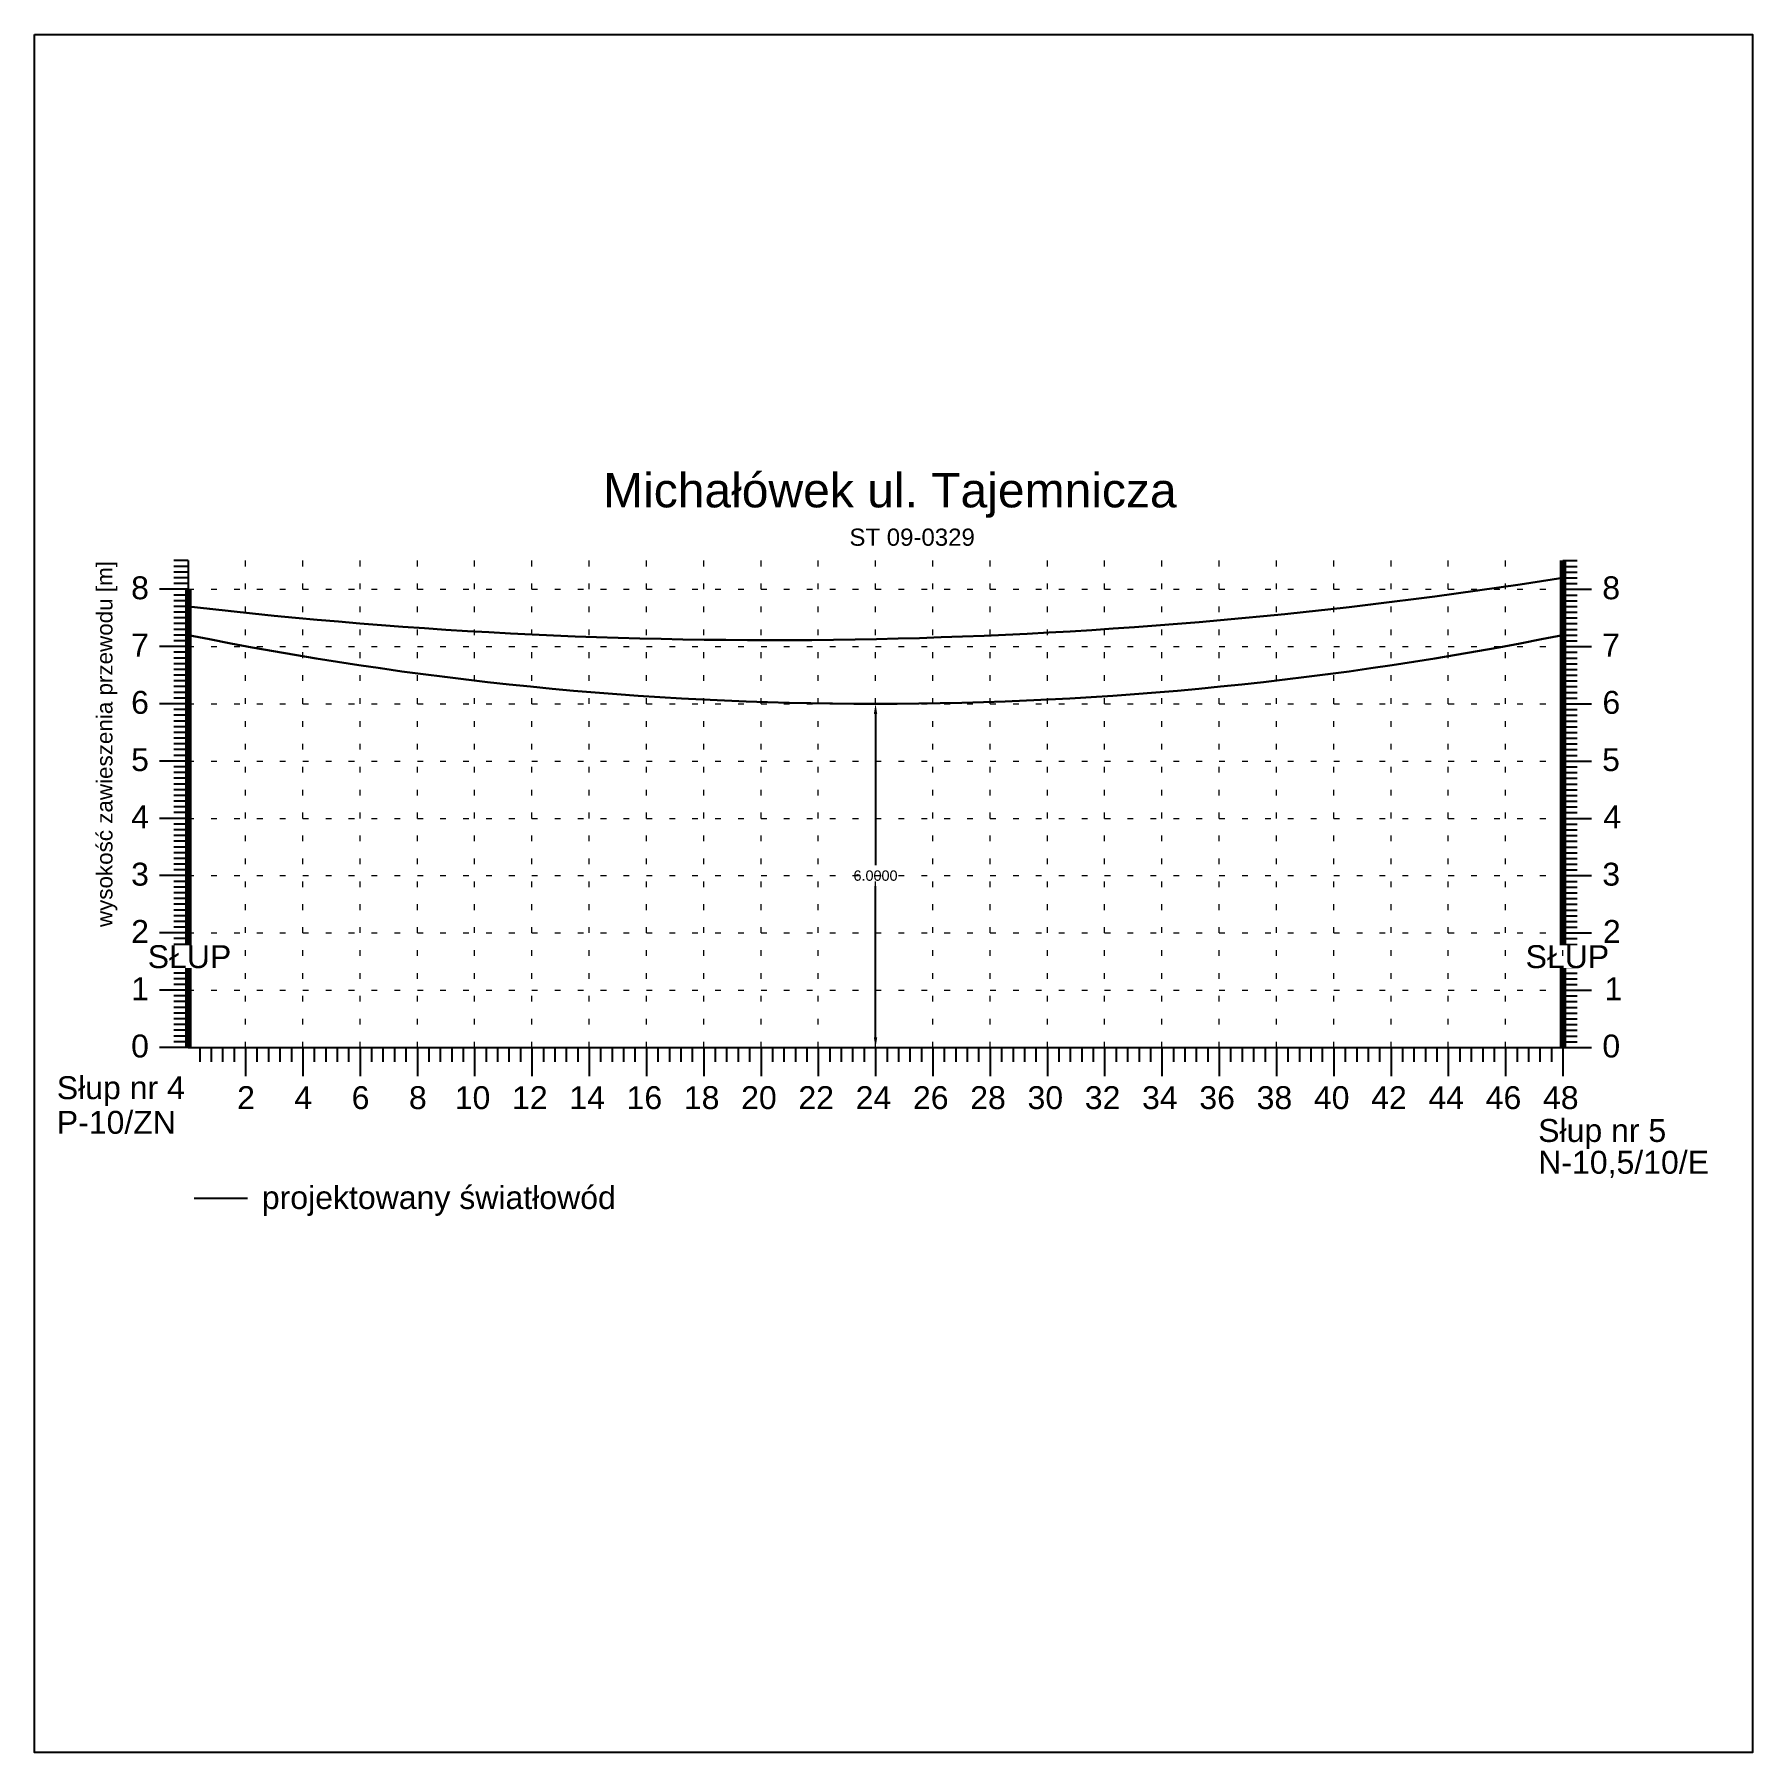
# Model space of a CAD drawing. Header units: metres. Extents: x -155 to 1812, y 681 to 886.
# Drawn here: x 1104.54 to 1134.54, y 740.52 to 770.52 of the extents above; entities that cross this region are included whole.
import ezdxf

# ---------------------------------------------------------------- set-up
doc = ezdxf.new("R2010")
doc.units = ezdxf.units.M
doc.header["$MEASUREMENT"] = 0
doc.linetypes.add('ACAD_ISO07W100', pattern=[3, 0, -3])
doc.layers.add('ramka', color=7, linetype='Continuous', plot=False)
doc.styles.get("Standard").update_dxf_attribs({"font": 'arial.ttf'})
doc.dimstyles.get("Standard").update_dxf_attribs({"dimtxt": 0.18, "dimasz": 0.18, "dimexe": 0.18, "dimexo": 0.0625, "dimgap": 0.09, "dimtad": 0, "dimtih": 1, "dimtoh": 1, "dimdec": 4, "dimzin": 0, "dimdsep": 46, "dimtxsty": 'Standard', "dimcen": 0.09, "dimadec": 0, "dimazin": 0, "dimtfac": 1, "dimtdec": 4, "dimtofl": 0, "dimtmove": 0, "dimatfit": 3, "dimfxl": 1, "dimtolj": 1, "dimtzin": 0, "dimarcsym": 0})

msp = doc.modelspace()

# ---------------------------------------------------------------- texts
for s, height, p in [('ST 09-0329', 0.3, (1118.773, 761.59307)), ('8', 0.4, (1106.2321, 760.65925)), ('8', 0.4, (1131.91775, 760.65925)), ('7', 0.4, (1106.2321, 759.65925)), ('7', 0.4, (1131.91475, 759.65925)), ('6', 0.4, (1106.2321, 758.65925)), ('6', 0.4, (1131.92048, 758.65925)), ('5', 0.4, (1106.2321, 757.65925)), ('5', 0.4, (1131.91502, 757.65925)), ('4', 0.4, (1106.2321, 756.65925)), ('4', 0.4, (1131.93576, 756.65925)), ('3', 0.4, (1106.2321, 755.65925)), ('3', 0.4, (1131.91775, 755.65925)), ('2', 0.4, (1106.2321, 754.65925)), ('2', 0.4, (1131.92894, 754.65925)), ('1', 0.4, (1106.2321, 753.65925)), ('1', 0.4, (1131.95759, 753.65925)), ('0', 0.4, (1106.2321, 752.65925)), ('0', 0.4, (1131.91939, 752.65925)), ('Słup nr 4', 0.4, (1104.93411, 751.93143)), ('2', 0.4, (1108.08255, 751.75766)), ('4', 0.4, (1109.08255, 751.75766)), ('6', 0.4, (1110.08255, 751.75766)), ('8', 0.4, (1111.08255, 751.75766)), ('10', 0.4, (1111.88255, 751.75766)), ('12', 0.4, (1112.88255, 751.75766)), ('14', 0.4, (1113.88255, 751.75766)), ('16', 0.4, (1114.88255, 751.75766)), ('18', 0.4, (1115.88255, 751.75766)), ('20', 0.4, (1116.88255, 751.75766)), ('22', 0.4, (1117.88255, 751.75766)), ('24', 0.4, (1118.88255, 751.75766)), ('26', 0.4, (1119.88255, 751.75766)), ('28', 0.4, (1120.88255, 751.75766)), ('30', 0.4, (1121.88255, 751.75766)), ('32', 0.4, (1122.88255, 751.75766)), ('34', 0.4, (1123.88255, 751.75766)), ('36', 0.4, (1124.88255, 751.75766)), ('38', 0.4, (1125.88255, 751.75766)), ('40', 0.4, (1126.88255, 751.75766)), ('42', 0.4, (1127.88255, 751.75766)), ('44', 0.4, (1128.88255, 751.75766)), ('46', 0.4, (1129.88255, 751.75766)), ('48', 0.4, (1130.88255, 751.75766)), ('P-10/ZN', 0.4, (1104.93411, 751.32654)), ('Słup nr 5', 0.4, (1130.7981, 751.18434)), ('N-10,5/10/E', 0.4, (1130.79972, 750.62939)), ('projektowany światłowód', 0.4, (1108.51426, 750.01336))]:
    msp.add_text(s, height=height).set_placement(p)
at = {"lineweight": 25, "insert": (1119.47932, 762.47302), "char_height": 0.6, "width": 11.6473455, "attachment_point": 5}
msp.add_mtext('Michałówek ul. Tajemnicza', dxfattribs=at)

# ---------------------------------------------------------------- blocks, each defined once
blk = doc.blocks.new('*D215')
at = {"color": 0, "lineweight": -2}
for p, q in [((1119.167, 758.833), (1119.049, 758.833)), ((1119.229, 758.653), (1119.229, 756.015)), ((1119.229, 753.013), (1119.229, 755.651)), ((1109.892, 752.833), (1119.409, 752.833))]:
    blk.add_line(p, q, dxfattribs=at)
at = {"color": 0}
for points in [[(1119.259, 758.653), (1119.199, 758.653), (1119.229, 758.833)], [(1119.199, 753.013), (1119.259, 753.013), (1119.229, 752.833)]]:
    blk.add_solid(points, dxfattribs=at)
at = {"layer": 'Defpoints', "color": 0}
for p in [(1119.229, 758.833), (1109.829, 752.833), (1119.229, 752.833)]:
    blk.add_point(p, dxfattribs=at)
at = {"color": 0, "lineweight": 25, "insert": (1119.229, 755.833), "char_height": 0.18, "attachment_point": 5}
blk.add_mtext('\\A1;6.0000', dxfattribs=at)

# ---------------------------------------------------------------- dimensions: what is measured, and where the dimension line sits
at = {"lineweight": 25}
dim = msp.add_linear_dim(base=(1119.22936, 752.83334), p1=(1119.22936, 758.83334), p2=(1109.82936, 752.83334), angle=90, dimstyle='Standard', dxfattribs=at)
dim.commit()
dim.dimension.update_dxf_attribs({"geometry": '*D215', "text_midpoint": (1119.22936, 755.83334)})

# ---------------------------------------------------------------- linework, layer by layer
for p, q in [((1107.22936, 761.33334), (1106.97936, 761.33334)), ((1107.22936, 761.23334), (1106.97936, 761.23334)), ((1107.22936, 761.13334), (1106.97936, 761.13334)), ((1107.22936, 761.33334), (1107.22936, 752.83334)), ((1131.22936, 761.33334), (1131.22936, 752.83334)), ((1131.22936, 761.33334), (1131.47936, 761.33334)), ((1131.22936, 761.23334), (1131.47936, 761.23334)), ((1131.22936, 761.13334), (1131.47936, 761.13334)), ((1107.22936, 760.83334), (1106.72936, 760.83334)), ((1107.22936, 760.83334), (1106.72936, 760.83334)), ((1107.22936, 761.03334), (1106.97936, 761.03334)), ((1107.22936, 760.93334), (1106.97936, 760.93334)), ((1131.22936, 761.03334), (1131.47936, 761.03334)), ((1131.22936, 760.93334), (1131.47936, 760.93334)), ((1131.22936, 760.83334), (1131.72936, 760.83334)), ((1131.22936, 760.83334), (1131.72936, 760.83334)), ((1107.22936, 760.73334), (1106.97936, 760.73334)), ((1107.22936, 760.63334), (1106.97936, 760.63334)), ((1107.22936, 760.53334), (1106.97936, 760.53334)), ((1131.22936, 760.73334), (1131.47936, 760.73334)), ((1131.22936, 760.63334), (1131.47936, 760.63334)), ((1131.22936, 760.53334), (1131.47936, 760.53334)), ((1107.22936, 760.43334), (1106.97936, 760.43334)), ((1107.22936, 760.33334), (1106.97936, 760.33334)), ((1107.22936, 760.23334), (1106.97936, 760.23334)), ((1131.22936, 760.43334), (1131.47936, 760.43334)), ((1131.22936, 760.33334), (1131.47936, 760.33334)), ((1131.22936, 760.23334), (1131.47936, 760.23334)), ((1107.22936, 760.13334), (1106.97936, 760.13334)), ((1107.22936, 760.03334), (1106.97936, 760.03334)), ((1107.22936, 759.93334), (1106.97936, 759.93334)), ((1131.22936, 760.13334), (1131.47936, 760.13334)), ((1131.22936, 760.03334), (1131.47936, 760.03334)), ((1131.22936, 759.93334), (1131.47936, 759.93334)), ((1107.22936, 759.83334), (1106.72936, 759.83334)), ((1107.22936, 759.83334), (1106.72936, 759.83334)), ((1107.22936, 759.73334), (1106.97936, 759.73334)), ((1107.22936, 759.63334), (1106.97936, 759.63334)), ((1131.22936, 759.83334), (1131.72936, 759.83334)), ((1131.22936, 759.83334), (1131.72936, 759.83334)), ((1131.22936, 759.73334), (1131.47936, 759.73334)), ((1131.22936, 759.63334), (1131.47936, 759.63334)), ((1107.22936, 759.53334), (1106.97936, 759.53334)), ((1107.22936, 759.43334), (1106.97936, 759.43334)), ((1107.22936, 759.33334), (1106.97936, 759.33334)), ((1131.22936, 759.53334), (1131.47936, 759.53334)), ((1131.22936, 759.43334), (1131.47936, 759.43334)), ((1131.22936, 759.33334), (1131.47936, 759.33334)), ((1107.22936, 759.23334), (1106.97936, 759.23334)), ((1107.22936, 759.13334), (1106.97936, 759.13334)), ((1107.22936, 759.03334), (1106.97936, 759.03334)), ((1131.22936, 759.23334), (1131.47936, 759.23334)), ((1131.22936, 759.13334), (1131.47936, 759.13334)), ((1131.22936, 759.03334), (1131.47936, 759.03334)), ((1107.22936, 758.83334), (1106.72936, 758.83334)), ((1107.22936, 758.83334), (1106.72936, 758.83334)), ((1107.22936, 758.93334), (1106.97936, 758.93334)), ((1107.22936, 758.73334), (1106.97936, 758.73334)), ((1131.22936, 758.93334), (1131.47936, 758.93334)), ((1131.22936, 758.83334), (1131.72936, 758.83334)), ((1131.22936, 758.83334), (1131.72936, 758.83334)), ((1131.22936, 758.73334), (1131.47936, 758.73334)), ((1107.22936, 758.63334), (1106.97936, 758.63334)), ((1107.22936, 758.53334), (1106.97936, 758.53334)), ((1107.22936, 758.43334), (1106.97936, 758.43334)), ((1131.22936, 758.63334), (1131.47936, 758.63334)), ((1131.22936, 758.53334), (1131.47936, 758.53334)), ((1131.22936, 758.43334), (1131.47936, 758.43334)), ((1107.22936, 758.33334), (1106.97936, 758.33334)), ((1107.22936, 758.23334), (1106.97936, 758.23334)), ((1107.22936, 758.13334), (1106.97936, 758.13334)), ((1131.22936, 758.33334), (1131.47936, 758.33334)), ((1131.22936, 758.23334), (1131.47936, 758.23334)), ((1131.22936, 758.13334), (1131.47936, 758.13334)), ((1107.22936, 757.83334), (1106.72936, 757.83334)), ((1107.22936, 757.83334), (1106.72936, 757.83334)), ((1107.22936, 758.03334), (1106.97936, 758.03334)), ((1107.22936, 757.93334), (1106.97936, 757.93334)), ((1131.22936, 758.03334), (1131.47936, 758.03334)), ((1131.22936, 757.93334), (1131.47936, 757.93334)), ((1131.22936, 757.83334), (1131.72936, 757.83334)), ((1131.22936, 757.83334), (1131.72936, 757.83334)), ((1107.22936, 757.73334), (1106.97936, 757.73334)), ((1107.22936, 757.63334), (1106.97936, 757.63334)), ((1107.22936, 757.53334), (1106.97936, 757.53334)), ((1131.22936, 757.73334), (1131.47936, 757.73334)), ((1131.22936, 757.63334), (1131.47936, 757.63334)), ((1131.22936, 757.53334), (1131.47936, 757.53334)), ((1107.22936, 757.43334), (1106.97936, 757.43334)), ((1107.22936, 757.33334), (1106.97936, 757.33334)), ((1107.22936, 757.23334), (1106.97936, 757.23334)), ((1131.22936, 757.43334), (1131.47936, 757.43334)), ((1131.22936, 757.33334), (1131.47936, 757.33334)), ((1131.22936, 757.23334), (1131.47936, 757.23334)), ((1107.22936, 757.13334), (1106.97936, 757.13334)), ((1107.22936, 757.03334), (1106.97936, 757.03334)), ((1107.22936, 756.93334), (1106.97936, 756.93334)), ((1131.22936, 757.13334), (1131.47936, 757.13334)), ((1131.22936, 757.03334), (1131.47936, 757.03334)), ((1131.22936, 756.93334), (1131.47936, 756.93334)), ((1107.22936, 756.83334), (1106.72936, 756.83334)), ((1107.22936, 756.83334), (1106.72936, 756.83334)), ((1107.22936, 756.73334), (1106.97936, 756.73334)), ((1107.22936, 756.63334), (1106.97936, 756.63334)), ((1131.22936, 756.83334), (1131.72936, 756.83334)), ((1131.22936, 756.83334), (1131.72936, 756.83334)), ((1131.22936, 756.73334), (1131.47936, 756.73334)), ((1131.22936, 756.63334), (1131.47936, 756.63334)), ((1107.22936, 756.53334), (1106.97936, 756.53334)), ((1107.22936, 756.43334), (1106.97936, 756.43334)), ((1107.22936, 756.33334), (1106.97936, 756.33334)), ((1131.22936, 756.53334), (1131.47936, 756.53334)), ((1131.22936, 756.43334), (1131.47936, 756.43334)), ((1131.22936, 756.33334), (1131.47936, 756.33334)), ((1107.22936, 756.23334), (1106.97936, 756.23334)), ((1107.22936, 756.13334), (1106.97936, 756.13334)), ((1107.22936, 756.03334), (1106.97936, 756.03334)), ((1131.22936, 756.23334), (1131.47936, 756.23334)), ((1131.22936, 756.13334), (1131.47936, 756.13334)), ((1131.22936, 756.03334), (1131.47936, 756.03334)), ((1107.22936, 755.83334), (1106.72936, 755.83334)), ((1107.22936, 755.83334), (1106.72936, 755.83334)), ((1107.22936, 755.93334), (1106.97936, 755.93334)), ((1107.22936, 755.73334), (1106.97936, 755.73334)), ((1131.22936, 755.93334), (1131.47936, 755.93334)), ((1131.22936, 755.83334), (1131.72936, 755.83334)), ((1131.22936, 755.83334), (1131.72936, 755.83334)), ((1131.22936, 755.73334), (1131.47936, 755.73334)), ((1107.22936, 755.63334), (1106.97936, 755.63334)), ((1107.22936, 755.53334), (1106.97936, 755.53334)), ((1107.22936, 755.43334), (1106.97936, 755.43334)), ((1131.22936, 755.63334), (1131.47936, 755.63334)), ((1131.22936, 755.53334), (1131.47936, 755.53334)), ((1131.22936, 755.43334), (1131.47936, 755.43334)), ((1107.22936, 755.33334), (1106.97936, 755.33334)), ((1107.22936, 755.23334), (1106.97936, 755.23334)), ((1107.22936, 755.13334), (1106.97936, 755.13334)), ((1131.22936, 755.33334), (1131.47936, 755.33334)), ((1131.22936, 755.23334), (1131.47936, 755.23334)), ((1131.22936, 755.13334), (1131.47936, 755.13334)), ((1107.22936, 754.83334), (1106.72936, 754.83334)), ((1107.22936, 754.83334), (1106.72936, 754.83334)), ((1107.22936, 755.03334), (1106.97936, 755.03334)), ((1107.22936, 754.93334), (1106.97936, 754.93334)), ((1131.22936, 755.03334), (1131.47936, 755.03334)), ((1131.22936, 754.93334), (1131.47936, 754.93334)), ((1131.22936, 754.83334), (1131.72936, 754.83334)), ((1131.22936, 754.83334), (1131.72936, 754.83334)), ((1107.22936, 754.73334), (1106.97936, 754.73334)), ((1107.22936, 754.63334), (1106.97936, 754.63334)), ((1107.22936, 754.53334), (1106.97936, 754.53334)), ((1131.22936, 754.73334), (1131.47936, 754.73334)), ((1131.22936, 754.63334), (1131.47936, 754.63334)), ((1131.22936, 754.53334), (1131.47936, 754.53334)), ((1107.22936, 754.43334), (1106.97936, 754.43334)), ((1107.22936, 754.33334), (1106.97936, 754.33334)), ((1107.22936, 754.23334), (1106.97936, 754.23334)), ((1131.22936, 754.43334), (1131.47936, 754.43334)), ((1131.22936, 754.33334), (1131.47936, 754.33334)), ((1131.22936, 754.23334), (1131.47936, 754.23334)), ((1107.22936, 754.13334), (1106.97936, 754.13334)), ((1107.22936, 754.03334), (1106.97936, 754.03334)), ((1107.22936, 753.93334), (1106.97936, 753.93334)), ((1131.22936, 754.13334), (1131.47936, 754.13334)), ((1131.22936, 754.03334), (1131.47936, 754.03334)), ((1131.22936, 753.93334), (1131.47936, 753.93334)), ((1107.22936, 753.83334), (1106.72936, 753.83334)), ((1107.22936, 753.83334), (1106.72936, 753.83334)), ((1107.22936, 753.73334), (1106.97936, 753.73334)), ((1107.22936, 753.63334), (1106.97936, 753.63334)), ((1131.22936, 753.83334), (1131.72936, 753.83334)), ((1131.22936, 753.83334), (1131.72936, 753.83334)), ((1131.22936, 753.73334), (1131.47936, 753.73334)), ((1131.22936, 753.63334), (1131.47936, 753.63334)), ((1107.22936, 753.53334), (1106.97936, 753.53334)), ((1107.22936, 753.43334), (1106.97936, 753.43334)), ((1107.22936, 753.33334), (1106.97936, 753.33334)), ((1131.22936, 753.53334), (1131.47936, 753.53334)), ((1131.22936, 753.43334), (1131.47936, 753.43334)), ((1131.22936, 753.33334), (1131.47936, 753.33334)), ((1107.22936, 753.23334), (1106.97936, 753.23334)), ((1107.22936, 753.13334), (1106.97936, 753.13334)), ((1107.22936, 753.03334), (1106.97936, 753.03334)), ((1131.22936, 753.23334), (1131.47936, 753.23334)), ((1131.22936, 753.13334), (1131.47936, 753.13334)), ((1131.22936, 753.03334), (1131.47936, 753.03334)), ((1107.22936, 752.83334), (1106.72936, 752.83334)), ((1107.22936, 752.93334), (1106.97936, 752.93334)), ((1107.22936, 752.83334), (1106.97936, 752.83334)), ((1107.22936, 752.83334), (1131.72936, 752.83334)), ((1107.42936, 752.83334), (1107.42936, 752.58334)), ((1107.62936, 752.83334), (1107.62936, 752.58334)), ((1107.82936, 752.83334), (1107.82936, 752.58334)), ((1108.02936, 752.83334), (1108.02936, 752.58334)), ((1108.22936, 752.83334), (1108.22936, 752.33334)), ((1108.42936, 752.83334), (1108.42936, 752.58334)), ((1108.62936, 752.83334), (1108.62936, 752.58334)), ((1108.82936, 752.83334), (1108.82936, 752.58334)), ((1109.02936, 752.83334), (1109.02936, 752.58334)), ((1109.22936, 752.83334), (1109.22936, 752.33334)), ((1109.42936, 752.83334), (1109.42936, 752.58334)), ((1109.62936, 752.83334), (1109.62936, 752.58334)), ((1109.82936, 752.83334), (1109.82936, 752.58334)), ((1110.02936, 752.83334), (1110.02936, 752.58334)), ((1110.22936, 752.83334), (1110.22936, 752.33334)), ((1110.42936, 752.83334), (1110.42936, 752.58334)), ((1110.62936, 752.83334), (1110.62936, 752.58334)), ((1110.82936, 752.83334), (1110.82936, 752.58334)), ((1111.02936, 752.83334), (1111.02936, 752.58334)), ((1111.22936, 752.83334), (1111.22936, 752.33334)), ((1111.42936, 752.83334), (1111.42936, 752.58334)), ((1111.62936, 752.83334), (1111.62936, 752.58334)), ((1111.82936, 752.83334), (1111.82936, 752.58334)), ((1112.02936, 752.83334), (1112.02936, 752.58334)), ((1112.22936, 752.83334), (1112.22936, 752.33334)), ((1112.42936, 752.83334), (1112.42936, 752.58334)), ((1112.62936, 752.83334), (1112.62936, 752.58334)), ((1112.82936, 752.83334), (1112.82936, 752.58334)), ((1113.02936, 752.83334), (1113.02936, 752.58334)), ((1113.22936, 752.83334), (1113.22936, 752.33334)), ((1113.42936, 752.83334), (1113.42936, 752.58334)), ((1113.62936, 752.83334), (1113.62936, 752.58334)), ((1113.82936, 752.83334), (1113.82936, 752.58334)), ((1114.02936, 752.83334), (1114.02936, 752.58334)), ((1114.22936, 752.83334), (1114.22936, 752.33334)), ((1114.42936, 752.83334), (1114.42936, 752.58334)), ((1114.62936, 752.83334), (1114.62936, 752.58334)), ((1114.82936, 752.83334), (1114.82936, 752.58334)), ((1115.02936, 752.83334), (1115.02936, 752.58334)), ((1115.22936, 752.83334), (1115.22936, 752.33334)), ((1115.42936, 752.83334), (1115.42936, 752.58334)), ((1115.62936, 752.83334), (1115.62936, 752.58334)), ((1115.82936, 752.83334), (1115.82936, 752.58334)), ((1116.02936, 752.83334), (1116.02936, 752.58334)), ((1116.22936, 752.83334), (1116.22936, 752.33334)), ((1116.42936, 752.83334), (1116.42936, 752.58334)), ((1116.62936, 752.83334), (1116.62936, 752.58334)), ((1116.82936, 752.83334), (1116.82936, 752.58334)), ((1117.02936, 752.83334), (1117.02936, 752.58334)), ((1117.22936, 752.83334), (1117.22936, 752.33334)), ((1117.42936, 752.83334), (1117.42936, 752.58334)), ((1117.62936, 752.83334), (1117.62936, 752.58334)), ((1117.82936, 752.83334), (1117.82936, 752.58334)), ((1118.02936, 752.83334), (1118.02936, 752.58334)), ((1118.22936, 752.83334), (1118.22936, 752.33334)), ((1118.42936, 752.83334), (1118.42936, 752.58334)), ((1118.62936, 752.83334), (1118.62936, 752.58334)), ((1118.82936, 752.83334), (1118.82936, 752.58334)), ((1119.02936, 752.83334), (1119.02936, 752.58334)), ((1119.22936, 752.83334), (1119.22936, 752.33334)), ((1119.42936, 752.83334), (1119.42936, 752.58334)), ((1119.62936, 752.83334), (1119.62936, 752.58334)), ((1119.82936, 752.83334), (1119.82936, 752.58334)), ((1120.02936, 752.83334), (1120.02936, 752.58334)), ((1120.22936, 752.83334), (1120.22936, 752.33334)), ((1120.42936, 752.83334), (1120.42936, 752.58334)), ((1120.62936, 752.83334), (1120.62936, 752.58334)), ((1120.82936, 752.83334), (1120.82936, 752.58334)), ((1121.02936, 752.83334), (1121.02936, 752.58334)), ((1121.22936, 752.83334), (1121.22936, 752.33334)), ((1121.42936, 752.83334), (1121.42936, 752.58334)), ((1121.62936, 752.83334), (1121.62936, 752.58334)), ((1121.82936, 752.83334), (1121.82936, 752.58334)), ((1122.02936, 752.83334), (1122.02936, 752.58334)), ((1122.22936, 752.83334), (1122.22936, 752.33334)), ((1122.42936, 752.83334), (1122.42936, 752.58334)), ((1122.62936, 752.83334), (1122.62936, 752.58334)), ((1122.82936, 752.83334), (1122.82936, 752.58334)), ((1123.02936, 752.83334), (1123.02936, 752.58334)), ((1123.22936, 752.83334), (1123.22936, 752.33334)), ((1123.42936, 752.83334), (1123.42936, 752.58334)), ((1123.62936, 752.83334), (1123.62936, 752.58334)), ((1123.82936, 752.83334), (1123.82936, 752.58334)), ((1124.02936, 752.83334), (1124.02936, 752.58334)), ((1124.22936, 752.83334), (1124.22936, 752.33334)), ((1124.42936, 752.83334), (1124.42936, 752.58334)), ((1124.62936, 752.83334), (1124.62936, 752.58334)), ((1124.82936, 752.83334), (1124.82936, 752.58334)), ((1125.02936, 752.83334), (1125.02936, 752.58334)), ((1125.22936, 752.83334), (1125.22936, 752.33334)), ((1125.42936, 752.83334), (1125.42936, 752.58334)), ((1125.62936, 752.83334), (1125.62936, 752.58334)), ((1125.82936, 752.83334), (1125.82936, 752.58334)), ((1126.02936, 752.83334), (1126.02936, 752.58334)), ((1126.22936, 752.83334), (1126.22936, 752.33334)), ((1126.22936, 752.83334), (1126.22936, 752.33334)), ((1126.42936, 752.83334), (1126.42936, 752.58334)), ((1126.62936, 752.83334), (1126.62936, 752.58334)), ((1126.82936, 752.83334), (1126.82936, 752.58334)), ((1127.02936, 752.83334), (1127.02936, 752.58334)), ((1127.22936, 752.83334), (1127.22936, 752.33334)), ((1127.22936, 752.83334), (1127.22936, 752.33334)), ((1127.42936, 752.83334), (1127.42936, 752.58334)), ((1127.62936, 752.83334), (1127.62936, 752.58334)), ((1127.82936, 752.83334), (1127.82936, 752.58334)), ((1128.02936, 752.83334), (1128.02936, 752.58334)), ((1128.22936, 752.83334), (1128.22936, 752.33334)), ((1128.22936, 752.83334), (1128.22936, 752.33334)), ((1128.42936, 752.83334), (1128.42936, 752.58334)), ((1128.62936, 752.83334), (1128.62936, 752.58334)), ((1128.82936, 752.83334), (1128.82936, 752.58334)), ((1129.02936, 752.83334), (1129.02936, 752.58334)), ((1129.22936, 752.83334), (1129.22936, 752.33334)), ((1129.22936, 752.83334), (1129.22936, 752.33334)), ((1129.42936, 752.83334), (1129.42936, 752.58334)), ((1129.62936, 752.83334), (1129.62936, 752.58334)), ((1129.82936, 752.83334), (1129.82936, 752.58334)), ((1130.02936, 752.83334), (1130.02936, 752.58334)), ((1130.22936, 752.83334), (1130.22936, 752.33334)), ((1130.22936, 752.83334), (1130.22936, 752.33334)), ((1130.42936, 752.83334), (1130.42936, 752.58334)), ((1130.62936, 752.83334), (1130.62936, 752.58334)), ((1130.82936, 752.83334), (1130.82936, 752.58334)), ((1131.02936, 752.83334), (1131.02936, 752.58334)), ((1131.22936, 752.93334), (1131.47936, 752.93334)), ((1131.22936, 752.83334), (1131.72936, 752.83334)), ((1131.22936, 752.83334), (1131.47936, 752.83334)), ((1131.22936, 752.83334), (1131.22936, 752.33334)), ((1131.22936, 752.83334), (1131.22936, 752.33334))]:
    msp.add_line(p, q)
at = {"linetype": 'ACAD_ISO07W100', "lineweight": 15, "ltscale": 0.1}
for p, q in [((1108.22936, 752.83334), (1108.22936, 761.33334)), ((1109.22936, 752.83334), (1109.22936, 761.33334)), ((1110.22936, 752.83334), (1110.22936, 761.33334)), ((1111.22936, 752.83334), (1111.22936, 761.33334)), ((1112.22936, 752.83334), (1112.22936, 761.33334)), ((1113.22936, 752.83334), (1113.22936, 761.33334)), ((1114.22936, 752.83334), (1114.22936, 761.33334)), ((1115.22936, 752.83334), (1115.22936, 761.33334)), ((1116.22936, 752.83334), (1116.22936, 761.33334)), ((1117.22936, 752.83334), (1117.22936, 761.33334)), ((1118.22936, 752.83334), (1118.22936, 761.33334)), ((1119.22936, 752.83334), (1119.22936, 761.33334)), ((1120.22936, 752.83334), (1120.22936, 761.33334)), ((1121.22936, 752.83334), (1121.22936, 761.33334)), ((1122.22936, 752.83334), (1122.22936, 761.33334)), ((1123.22936, 752.83334), (1123.22936, 761.33334)), ((1124.22936, 752.83334), (1124.22936, 761.33334)), ((1125.22936, 752.83334), (1125.22936, 761.33334)), ((1126.22936, 752.83334), (1126.22936, 761.33334)), ((1127.22936, 752.83334), (1127.22936, 761.33334)), ((1128.22936, 752.83334), (1128.22936, 761.33334)), ((1129.22936, 752.83334), (1129.22936, 761.33334)), ((1130.22936, 752.83334), (1130.22936, 761.33334)), ((1131.22936, 752.83334), (1131.22936, 761.33334)), ((1107.22936, 760.83334), (1131.72936, 760.83334)), ((1107.22936, 759.83334), (1131.72936, 759.83334)), ((1107.22936, 758.83334), (1131.72936, 758.83334)), ((1107.22936, 757.83334), (1131.72936, 757.83334)), ((1107.22936, 756.83334), (1131.72936, 756.83334)), ((1107.22936, 755.83334), (1131.72936, 755.83334)), ((1107.22936, 754.83334), (1131.72936, 754.83334)), ((1107.22936, 753.83334), (1131.72936, 753.83334))]:
    msp.add_line(p, q, dxfattribs=at)
at = {"lineweight": 100}
for p, q in [((1131.22936, 761.33334), (1131.22936, 752.83334)), ((1107.22936, 760.83334), (1107.22936, 752.83334))]:
    msp.add_line(p, q, dxfattribs=at)
at = {"color": 3, "lineweight": 25}
msp.add_line((1107.33491, 750.20312), (1108.2655, 750.20312), dxfattribs=at)
at = {"lineweight": 25}
for points in [[(1104.54271, 770.52182), (1134.54271, 770.52182), (1134.54271, 740.52182), (1104.54271, 740.52182), (1104.54271, 770.52182)], [(1131.22936, 752.83334), (1131.72936, 752.83334)]]:
    msp.add_lwpolyline(points, dxfattribs=at)
at = {"lineweight": 30}
msp.add_arc((1117.40784, 848.21633), 88.27178, 263.3785858, 279.0083931, dxfattribs=at)
at = {"color": 3, "lineweight": 30}
msp.add_arc((1119.22936, 819.43334), 60.6, 258.5788137, 281.4211863, dxfattribs=at)
at = {"layer": 'ramka'}
msp.add_line((1107.22936, 752.83334), (1119.22936, 752.83334), dxfattribs=at)

msp.set_redraw_order([(e.dxf.handle, doc.entitydb.next_handle()) for e in msp.query("TEXT MTEXT ATTDEF DIMENSION ARC_DIMENSION")])  # texts and dimensions are drawn at this point

# ---------------------------------------------------------------- next in the draw order: texts
at = {"lineweight": 18, "insert": (1105.62659, 754.93545), "char_height": 0.28, "attachment_point": 1, "rotation": 90, "bg_fill": 3, "box_fill_scale": 1, "bg_fill_color": 256, "bg_fill_transparency": 0}
msp.add_mtext_dynamic_manual_height_columns('wysokość zawieszenia przewodu [m]', width=9.2804774, gutter_width=2, heights=[-0.36385], dxfattribs=at)
at = {"lineweight": 18, "char_height": 0.4, "attachment_point": 1, "bg_fill": 3, "box_fill_scale": 1, "bg_fill_color": 256, "bg_fill_transparency": 0}
for insert in [(1106.52126, 754.61955), (1130.57843, 754.61955)]:
    msp.add_mtext_dynamic_manual_height_columns('SŁUP', width=1.5368437, gutter_width=2, heights=[-0.41364], dxfattribs=dict(at, insert=insert))

# ---------------------------------------------------------------- next in the draw order: linework, layer by layer
at = {"linetype": 'ACAD_ISO07W100', "lineweight": 15, "ltscale": 0.1}
msp.add_line((1131.22936, 752.83334), (1131.22936, 761.33334), dxfattribs=at)

doc.saveas('drawing.dxf')
